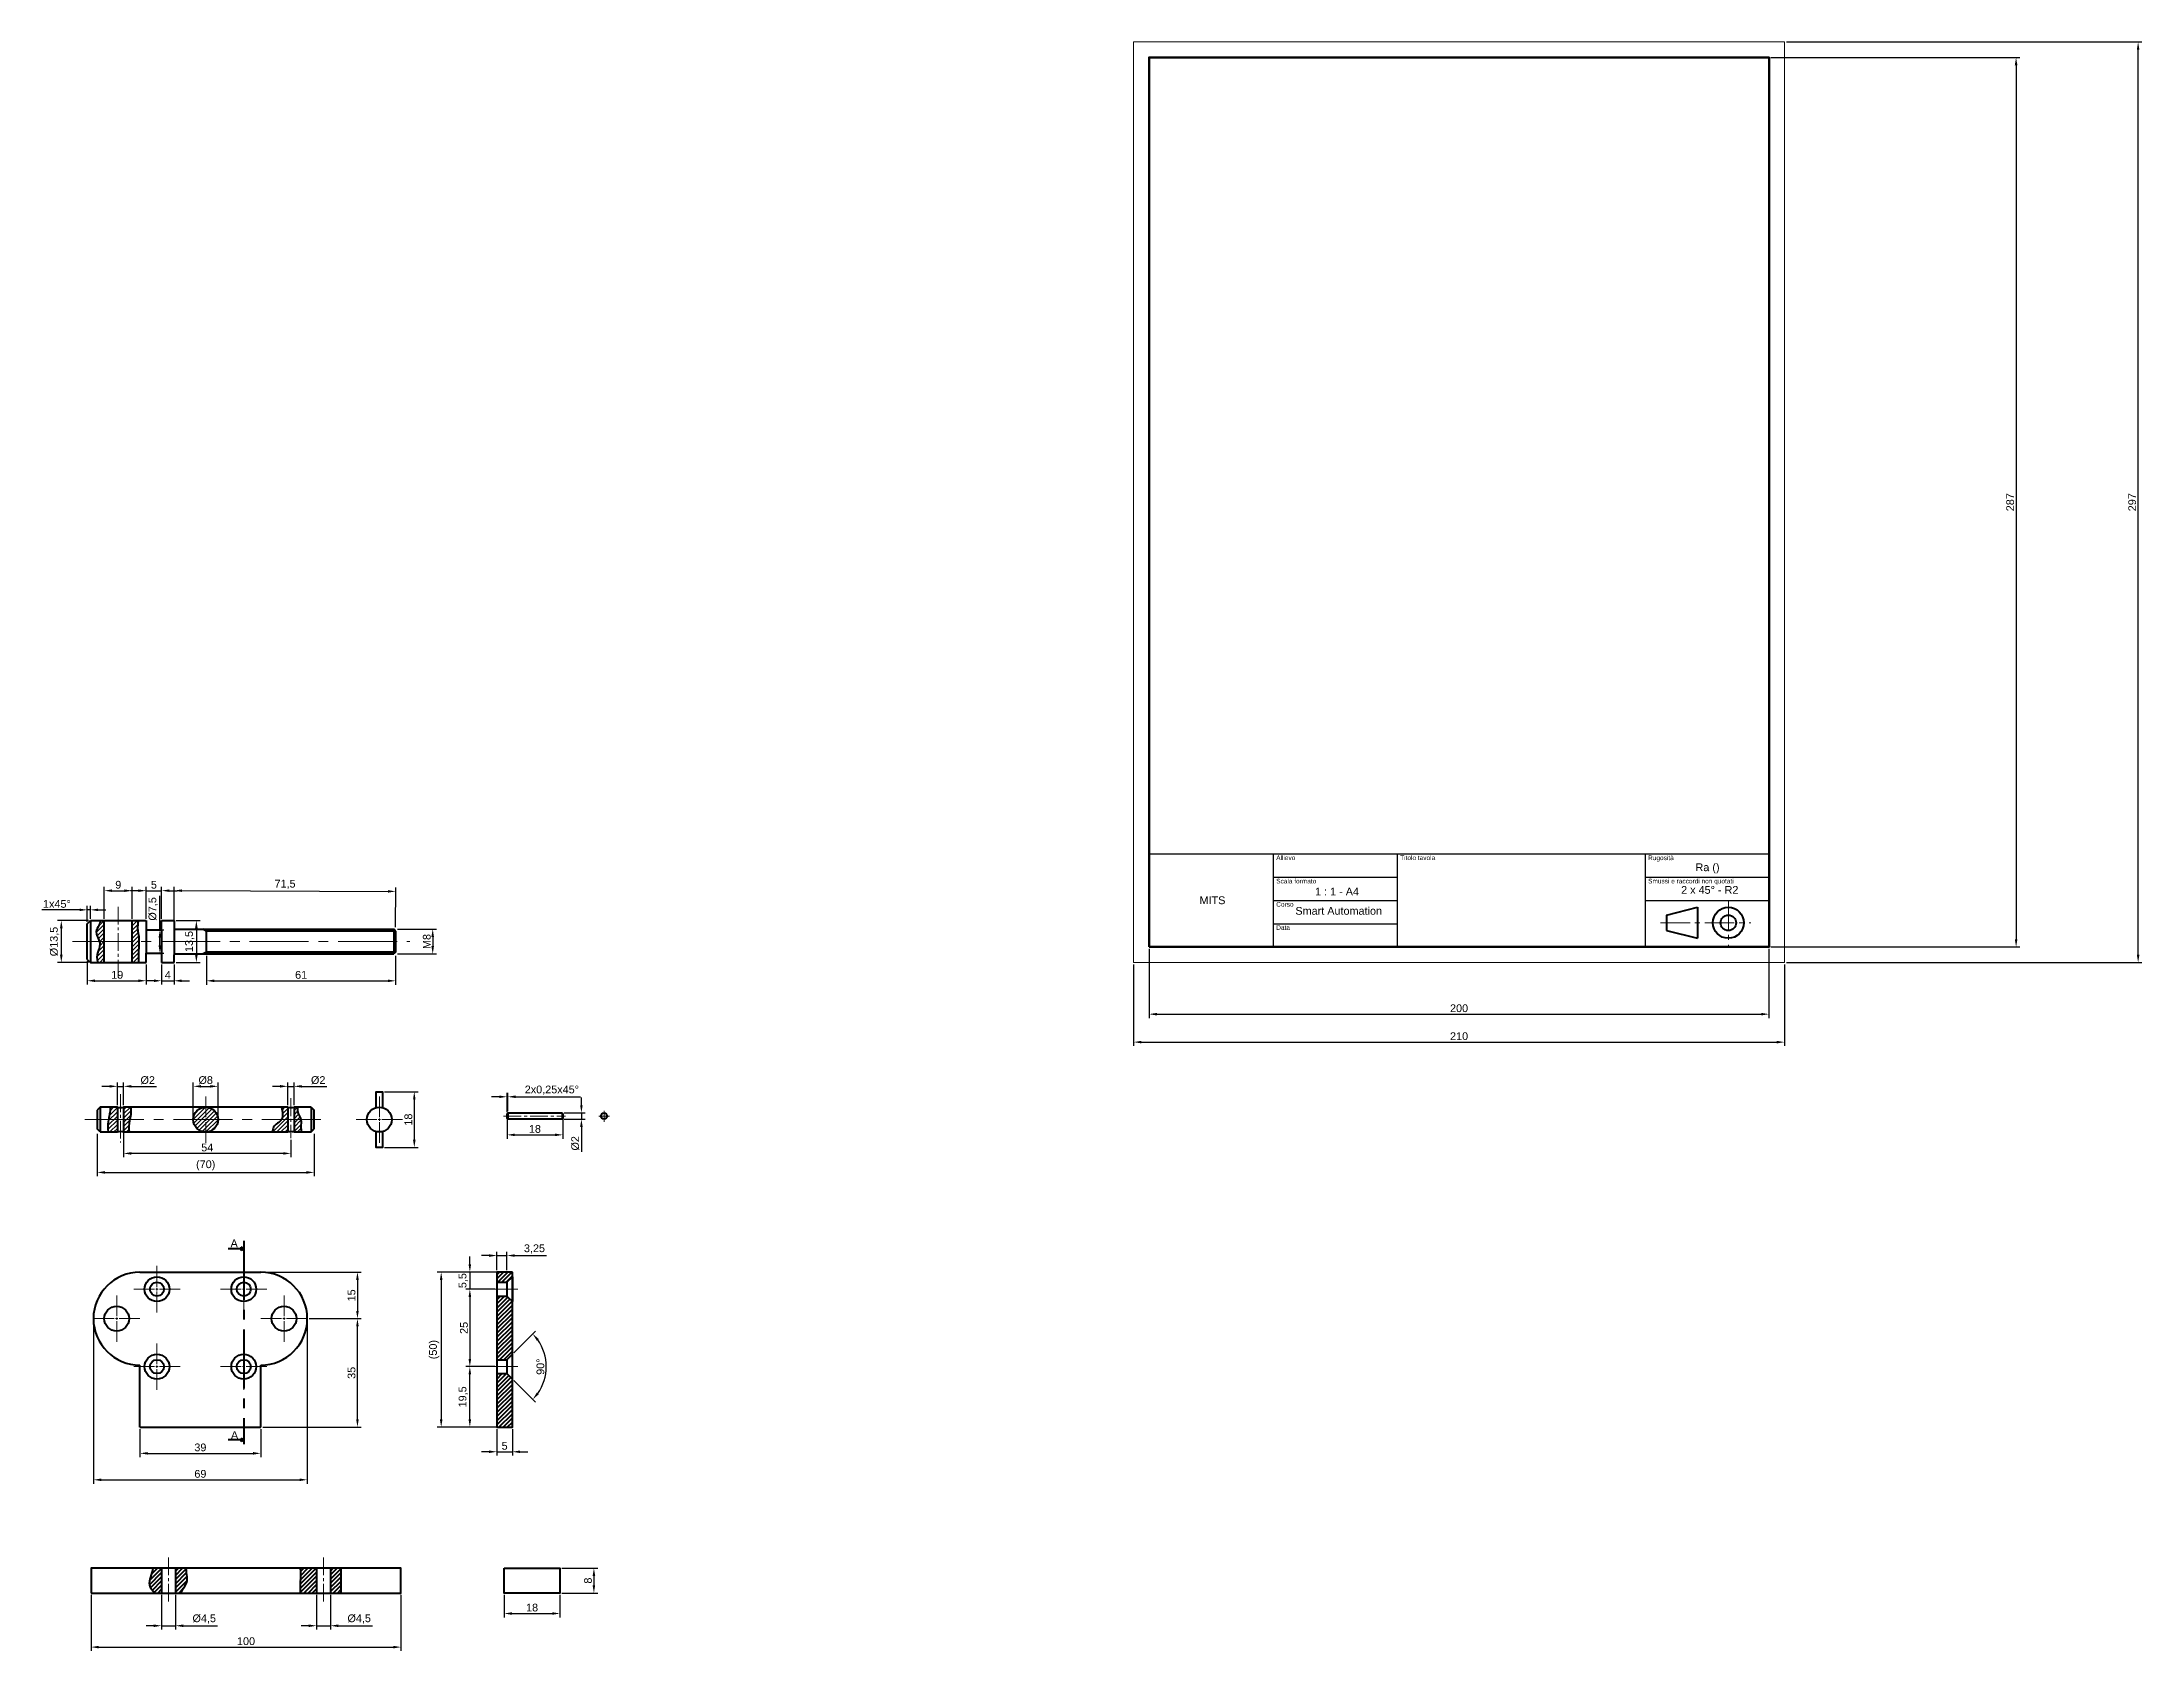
# Model space of a CAD drawing. Header units: millimetres. Extents: x -15 to 663, y -222 to 297.
import ezdxf

# ---------------------------------------------------------------- set-up
doc = ezdxf.new("R2010")
doc.units = ezdxf.units.MM
doc.linetypes.add('CENTRO2', pattern=[28.575, 19.05, -3.175, 3.175, -3.175])
for name, color, linetype, lineweight in [('01-Linea grossa', 1, 'Continuous', 40), ('02-Linea sottile', 8, 'Continuous', 15), ('04-Linea assi', 140, 'CENTRO2', 15), ('06-Quote', 3, 'Continuous', 15), ('07-Squadratura', 5, 'Continuous', 50), ('08-Foglio', 3, 'Continuous', 15), ('11-sezione', 30, 'CENTRO2', 40)]:
    doc.layers.add(name, color=color, linetype=linetype, lineweight=lineweight)
doc.layers.add('09-Cartiglio', color=30, linetype='Continuous')
doc.styles.get("Standard").update_dxf_attribs({"font": 'arial.ttf'})
doc.dimstyles.new('ISO-25', dxfattribs={"dimtxt": 2.5, "dimasz": 2.5, "dimexe": 1.25, "dimexo": 0.625, "dimtad": 1, "dimtxsty": 'Standard', "dimcen": 2.5, "dimadec": 0, "dimazin": 0, "dimtfac": 1, "dimtmove": 0, "dimatfit": 3, "dimfxl": 1, "dimarcsym": 0})

msp = doc.modelspace()

# ---------------------------------------------------------------- texts
at = {"layer": '09-Cartiglio', "attachment_point": 1}
for s, width, insert, char_height in [('Allievo', 14.60737, (383.613, 34.52), 1.5), ('Titolo tavola', 13.77319, (423.613, 34.52), 1.5), ('Rugosità', 10.63995, (503.613, 34.507), 1.5), ('Ra ()', 25.2617, (518.901, 31.961), 2.5), ('MITS', 40, (358.875, 21.302), 2.5), ('Scala formato', 14.03076, (383.613, 26.997), 1.5), ('1 : 1 - A4', 20.03964, (396.15, 24.139), 2.5), ('Smussi e raccordi non quotati', 30.48377, (503.613, 27.003), 1.5), ('2 x 45° - R2', 20.9535, (514.266, 24.656), 2.5), ('Corso', 16.18839, (383.613, 19.5), 1.5), ('Smart Automation', 32.41998, (389.809, 17.889), 2.5), ('Data', 12.40239, (383.613, 12.001), 1.5)]:
    msp.add_mtext_dynamic_manual_height_columns(s, width=width, gutter_width=12.5, heights=[0], dxfattribs=dict(at, insert=insert, char_height=char_height))
at = {"layer": '11-sezione', "char_height": 2.5, "attachment_point": 1}
for insert in [(46.228, -89.384), (46.361, -151.253)]:
    msp.add_mtext_dynamic_manual_height_columns('A', width=1.67187, gutter_width=12.5, heights=[0], dxfattribs=dict(at, insert=insert))

# ---------------------------------------------------------------- blocks, each defined once
blk = doc.blocks.new('*D1')
at = {"layer": '06-Quote', "color": 0, "lineweight": -2, "transparency": 16777216}
for p, q in [((548.24, 297), (662.96, 297)), ((661.71, 2.5), (661.71, 294.5)), ((548.24, 0), (662.96, 0))]:
    blk.add_line(p, q, dxfattribs=at)
at = {"layer": '06-Quote', "color": 0, "transparency": 16777216}
for points in [[(661.29, 294.5), (662.13, 294.5), (661.71, 297)], [(661.29, 2.5), (662.13, 2.5), (661.71, 0)]]:
    blk.add_solid(points, dxfattribs=at)
at = {"layer": 'Defpoints', "color": 0, "transparency": 16777216}
for p in [(547.61, 297), (661.71, 297), (547.61, 0)]:
    blk.add_point(p, dxfattribs=at)
at = {"layer": '06-Quote', "color": 0, "transparency": 16777216, "insert": (659.81, 148.5), "char_height": 2.5, "attachment_point": 5, "rotation": 90}
blk.add_mtext('297', dxfattribs=at)
blk = doc.blocks.new('*D2')
at = {"layer": '06-Quote', "color": 0, "lineweight": -2, "transparency": 16777216}
for p, q in [((543.24, 292), (623.59, 292)), ((622.34, 289.5), (622.34, 7.5)), ((543.24, 5), (623.59, 5))]:
    blk.add_line(p, q, dxfattribs=at)
at = {"layer": '06-Quote', "color": 0, "transparency": 16777216}
for points in [[(621.92, 289.5), (622.76, 289.5), (622.34, 292)], [(621.92, 7.5), (622.76, 7.5), (622.34, 5)]]:
    blk.add_solid(points, dxfattribs=at)
at = {"layer": 'Defpoints', "color": 0, "transparency": 16777216}
for p in [(542.61, 292), (542.61, 5), (622.34, 5)]:
    blk.add_point(p, dxfattribs=at)
at = {"layer": '06-Quote', "color": 0, "transparency": 16777216, "insert": (620.44, 148.5), "char_height": 2.5, "attachment_point": 5, "rotation": 90}
blk.add_mtext('287', dxfattribs=at)
blk = doc.blocks.new('*D3')
at = {"layer": '06-Quote', "color": 0, "lineweight": -2, "transparency": 16777216}
for p, q in [((337.61, -0.62), (337.61, -26.96)), ((547.61, -0.62), (547.61, -26.96)), ((340.11, -25.71), (545.11, -25.71))]:
    blk.add_line(p, q, dxfattribs=at)
at = {"layer": '06-Quote', "color": 0, "transparency": 16777216}
for points in [[(340.11, -25.3), (340.11, -26.13), (337.61, -25.71)], [(545.11, -25.3), (545.11, -26.13), (547.61, -25.71)]]:
    blk.add_solid(points, dxfattribs=at)
at = {"layer": 'Defpoints', "color": 0, "transparency": 16777216}
for p in [(337.61, 0), (547.61, 0), (547.61, -25.71)]:
    blk.add_point(p, dxfattribs=at)
at = {"layer": '06-Quote', "color": 0, "transparency": 16777216, "insert": (442.61, -23.81), "char_height": 2.5, "attachment_point": 5}
blk.add_mtext('210', dxfattribs=at)
blk = doc.blocks.new('*D4')
at = {"layer": '06-Quote', "color": 0, "lineweight": -2, "transparency": 16777216}
for p, q in [((342.61, 4.38), (342.61, -17.94)), ((542.61, 4.38), (542.61, -17.94)), ((345.11, -16.69), (540.11, -16.69))]:
    blk.add_line(p, q, dxfattribs=at)
at = {"layer": '06-Quote', "color": 0, "transparency": 16777216}
for points in [[(345.11, -16.28), (345.11, -17.11), (342.61, -16.69)], [(540.11, -16.28), (540.11, -17.11), (542.61, -16.69)]]:
    blk.add_solid(points, dxfattribs=at)
at = {"layer": 'Defpoints', "color": 0, "transparency": 16777216}
for p in [(342.61, 5), (542.61, 5), (542.61, -16.69)]:
    blk.add_point(p, dxfattribs=at)
at = {"layer": '06-Quote', "color": 0, "transparency": 16777216, "insert": (442.61, -14.79), "char_height": 2.5, "attachment_point": 5}
blk.add_mtext('200', dxfattribs=at)
blk = doc.blocks.new('*D5')
at = {"layer": '06-Quote', "color": 0, "lineweight": -2, "transparency": 16777216}
for p, q in [((0.38, 13.5), (-9.63, 13.5)), ((-8.38, 11), (-8.38, 2.5)), ((0.38, 0), (-9.63, 0))]:
    blk.add_line(p, q, dxfattribs=at)
at = {"layer": '06-Quote', "color": 0, "transparency": 16777216}
for points in [[(-8.8, 11), (-7.96, 11), (-8.38, 13.5)], [(-8.8, 2.5), (-7.96, 2.5), (-8.38, 0)]]:
    blk.add_solid(points, dxfattribs=at)
at = {"layer": 'Defpoints', "color": 0, "transparency": 16777216}
for p in [(1, 13.5), (1, 0), (-8.38, 0)]:
    blk.add_point(p, dxfattribs=at)
at = {"layer": '06-Quote', "color": 0, "transparency": 16777216, "insert": (-10.55, 6.75), "char_height": 2.5, "attachment_point": 5, "rotation": 90}
blk.add_mtext('%%C13,5', dxfattribs=at)
blk = doc.blocks.new('*D6')
at = {"layer": '06-Quote', "color": 0, "lineweight": -2, "transparency": 16777216}
for p, q in [((0, 0.38), (0, -7.16)), ((2.5, -5.91), (16.5, -5.91)), ((19, -0.62), (19, -7.16))]:
    blk.add_line(p, q, dxfattribs=at)
at = {"layer": '06-Quote', "color": 0, "transparency": 16777216}
for points in [[(2.5, -5.49), (2.5, -6.32), (0, -5.91)], [(16.5, -5.49), (16.5, -6.32), (19, -5.91)]]:
    blk.add_solid(points, dxfattribs=at)
at = {"layer": 'Defpoints', "color": 0, "transparency": 16777216}
for p in [(0, 1), (19, 0), (19, -5.91)]:
    blk.add_point(p, dxfattribs=at)
at = {"layer": '06-Quote', "color": 0, "transparency": 16777216, "insert": (9.66, -4.01), "char_height": 2.5, "attachment_point": 5}
blk.add_mtext('19', dxfattribs=at)
blk = doc.blocks.new('*D7')
at = {"layer": '06-Quote', "color": 0, "lineweight": -2, "transparency": 16777216}
for p, q in [((28.63, 13.5), (36.45, 13.5)), ((35.2, 11), (35.2, 2.5)), ((28.63, 0), (36.45, 0))]:
    blk.add_line(p, q, dxfattribs=at)
at = {"layer": '06-Quote', "color": 0, "transparency": 16777216}
for points in [[(34.78, 11), (35.62, 11), (35.2, 13.5)], [(34.78, 2.5), (35.62, 2.5), (35.2, 0)]]:
    blk.add_solid(points, dxfattribs=at)
at = {"layer": 'Defpoints', "color": 0, "transparency": 16777216}
for p in [(28, 13.5), (28, 0), (35.2, 0)]:
    blk.add_point(p, dxfattribs=at)
at = {"layer": '06-Quote', "color": 0, "transparency": 16777216, "insert": (33.07, 6.75), "char_height": 2.5, "attachment_point": 5, "rotation": 90}
blk.add_mtext('13,5', dxfattribs=at)
blk = doc.blocks.new('*D8')
at = {"layer": '06-Quote', "color": 0, "lineweight": -2, "transparency": 16777216}
for p, q in [((16.5, 23.15), (14, 23.15)), ((19, 14.12), (19, 24.4)), ((19, 23.15), (24, 23.15)), ((24, 14.12), (24, 24.4)), ((26.5, 23.15), (29, 23.15))]:
    blk.add_line(p, q, dxfattribs=at)
at = {"layer": '06-Quote', "color": 0, "transparency": 16777216}
for points in [[(16.5, 23.57), (16.5, 22.74), (19, 23.15)], [(26.5, 23.57), (26.5, 22.74), (24, 23.15)]]:
    blk.add_solid(points, dxfattribs=at)
at = {"layer": 'Defpoints', "color": 0, "transparency": 16777216}
for p in [(24, 23.15), (19, 13.5), (24, 13.5)]:
    blk.add_point(p, dxfattribs=at)
at = {"layer": '06-Quote', "color": 0, "transparency": 16777216, "insert": (21.5, 25.05), "char_height": 2.5, "attachment_point": 5}
blk.add_mtext('5', dxfattribs=at)
blk = doc.blocks.new('*D9')
at = {"layer": '06-Quote', "color": 0, "lineweight": -2, "transparency": 16777216}
for p, q in [((-2.5, 16.97), (-14.61, 16.97)), ((0, 13.12), (0, 18.22)), ((1, 16.97), (0, 16.97)), ((1, 14.12), (1, 18.22)), ((3.5, 16.97), (6, 16.97))]:
    blk.add_line(p, q, dxfattribs=at)
at = {"layer": '06-Quote', "color": 0, "transparency": 16777216}
for points in [[(-2.5, 17.38), (-2.5, 16.55), (0, 16.97)], [(3.5, 17.38), (3.5, 16.55), (1, 16.97)]]:
    blk.add_solid(points, dxfattribs=at)
at = {"layer": 'Defpoints', "color": 0, "transparency": 16777216}
for p in [(1, 16.97), (0, 12.5), (1, 13.5)]:
    blk.add_point(p, dxfattribs=at)
at = {"layer": '06-Quote', "color": 0, "transparency": 16777216, "insert": (-9.8, 18.87), "char_height": 2.5, "width": 0.9209, "attachment_point": 5}
blk.add_mtext('1x45°', dxfattribs=at)
blk = doc.blocks.new('*D10')
at = {"layer": '06-Quote', "color": 0, "lineweight": -2, "transparency": 16777216}
for p, q in [((21.49, -5.91), (18.99, -5.91)), ((24, -0.62), (23.99, -7.16)), ((23.99, -5.91), (27.99, -5.92)), ((28, -0.63), (27.99, -7.17)), ((30.49, -5.92), (32.99, -5.92))]:
    blk.add_line(p, q, dxfattribs=at)
at = {"layer": '06-Quote', "color": 0, "transparency": 16777216}
for points in [[(21.49, -5.49), (21.49, -6.33), (23.99, -5.91)], [(30.49, -5.5), (30.49, -6.34), (27.99, -5.92)]]:
    blk.add_solid(points, dxfattribs=at)
at = {"layer": 'Defpoints', "color": 0, "transparency": 16777216}
for p in [(24, 0), (27.99, -5.92), (28, 0)]:
    blk.add_point(p, dxfattribs=at)
at = {"layer": '06-Quote', "color": 0, "transparency": 16777216, "insert": (25.99, -4.04), "char_height": 2.5, "attachment_point": 5, "rotation": 359.93372}
blk.add_mtext('4', dxfattribs=at)
blk = doc.blocks.new('*D11')
at = {"layer": '06-Quote', "color": 0, "lineweight": -2, "transparency": 16777216}
for p, q in [((5.5, 14.12), (5.5, 24.4)), ((8, 23.15), (12, 23.15)), ((14.5, 14.12), (14.5, 24.4))]:
    blk.add_line(p, q, dxfattribs=at)
at = {"layer": '06-Quote', "color": 0, "transparency": 16777216}
for points in [[(8, 23.57), (8, 22.74), (5.5, 23.15)], [(12, 23.57), (12, 22.74), (14.5, 23.15)]]:
    blk.add_solid(points, dxfattribs=at)
at = {"layer": 'Defpoints', "color": 0, "transparency": 16777216}
for p in [(14.5, 23.15), (5.5, 13.5), (14.5, 13.5)]:
    blk.add_point(p, dxfattribs=at)
at = {"layer": '06-Quote', "color": 0, "transparency": 16777216, "insert": (10, 25.05), "char_height": 2.5, "attachment_point": 5}
blk.add_mtext('9', dxfattribs=at)
blk = doc.blocks.new('*D12')
at = {"layer": '06-Quote', "color": 0, "lineweight": -2, "transparency": 16777216}
for p, q in [((100.13, 10.75), (112.71, 10.75)), ((111.46, 8.25), (111.46, 5.25)), ((100.13, 2.75), (112.71, 2.75))]:
    blk.add_line(p, q, dxfattribs=at)
at = {"layer": '06-Quote', "color": 0, "transparency": 16777216}
for points in [[(111.04, 8.25), (111.87, 8.25), (111.46, 10.75)], [(111.04, 5.25), (111.87, 5.25), (111.46, 2.75)]]:
    blk.add_solid(points, dxfattribs=at)
at = {"layer": 'Defpoints', "color": 0, "transparency": 16777216}
for p in [(99.5, 10.75), (99.5, 2.75), (111.46, 2.75)]:
    blk.add_point(p, dxfattribs=at)
at = {"layer": '06-Quote', "color": 0, "transparency": 16777216, "insert": (109.55, 6.75), "char_height": 2.5, "attachment_point": 5, "rotation": 90}
blk.add_mtext('M8', dxfattribs=at)
blk = doc.blocks.new('*D13')
at = {"layer": '06-Quote', "color": 0, "lineweight": -2, "transparency": 16777216}
for p, q in [((38.5, 2.12), (38.5, -7.18)), ((99.5, 2.12), (99.5, -7.18)), ((41, -5.93), (97, -5.93))]:
    blk.add_line(p, q, dxfattribs=at)
at = {"layer": '06-Quote', "color": 0, "transparency": 16777216}
for points in [[(41, -5.51), (41, -6.35), (38.5, -5.93)], [(97, -5.51), (97, -6.35), (99.5, -5.93)]]:
    blk.add_solid(points, dxfattribs=at)
at = {"layer": 'Defpoints', "color": 0, "transparency": 16777216}
for p in [(38.5, 2.75), (99.5, 2.75), (99.5, -5.93)]:
    blk.add_point(p, dxfattribs=at)
at = {"layer": '06-Quote', "color": 0, "transparency": 16777216, "insert": (69, -4.03), "char_height": 2.5, "attachment_point": 5}
blk.add_mtext('61', dxfattribs=at)
blk = doc.blocks.new('*D14')
at = {"layer": '06-Quote', "color": 0, "lineweight": -2, "transparency": 16777216}
for p, q in [((28, 11.62), (28.05, 24.42)), ((30.54, 23.16), (97.04, 22.92)), ((99.5, 11.37), (99.55, 24.17))]:
    blk.add_line(p, q, dxfattribs=at)
at = {"layer": '06-Quote', "color": 0, "transparency": 16777216}
for points in [[(30.54, 23.57), (30.54, 22.74), (28.04, 23.17)], [(97.04, 23.34), (97.04, 22.51), (99.54, 22.92)]]:
    blk.add_solid(points, dxfattribs=at)
at = {"layer": 'Defpoints', "color": 0, "transparency": 16777216}
for p in [(99.54, 22.92), (28, 11), (99.5, 10.75)]:
    blk.add_point(p, dxfattribs=at)
at = {"layer": '06-Quote', "color": 0, "transparency": 16777216, "insert": (63.8, 25.17), "char_height": 2.5, "attachment_point": 5, "rotation": 359.79967}
blk.add_mtext('71,5', dxfattribs=at)
blk = doc.blocks.new('*D15')
at = {"layer": '06-Quote', "color": 0, "lineweight": -2, "transparency": 16777216}
for p, q in [((23.42, 10.5), (23.42, 21.54)), ((22.13, 10.5), (24.67, 10.5)), ((23.42, 5.5), (23.42, 8)), ((22.13, 3), (24.67, 3))]:
    blk.add_line(p, q, dxfattribs=at)
at = {"layer": '06-Quote', "color": 0, "transparency": 16777216}
for points in [[(23, 8), (23.84, 8), (23.42, 10.5)], [(23, 5.5), (23.84, 5.5), (23.42, 3)]]:
    blk.add_solid(points, dxfattribs=at)
at = {"layer": 'Defpoints', "color": 0, "transparency": 16777216}
for p in [(21.5, 10.5), (23.42, 10.5), (21.5, 3)]:
    blk.add_point(p, dxfattribs=at)
at = {"layer": '06-Quote', "color": 0, "transparency": 16777216, "insert": (21.25, 17.27), "char_height": 2.5, "attachment_point": 5, "rotation": 90}
blk.add_mtext('%%C7,5', dxfattribs=at)
blk = doc.blocks.new('*D17')
at = {"layer": '06-Quote', "color": 0, "lineweight": -2, "transparency": 16777216}
for p, q in [((7.21, -39.98), (4.71, -39.98)), ((9.71, -46.08), (9.71, -38.73)), ((9.71, -39.98), (11.71, -39.98)), ((11.71, -46.08), (11.71, -38.73)), ((14.21, -39.98), (22.29, -39.98))]:
    blk.add_line(p, q, dxfattribs=at)
at = {"layer": '06-Quote', "color": 0, "transparency": 16777216}
for points in [[(7.21, -39.56), (7.21, -40.39), (9.71, -39.98)], [(14.21, -39.56), (14.21, -40.39), (11.71, -39.98)]]:
    blk.add_solid(points, dxfattribs=at)
at = {"layer": 'Defpoints', "color": 0, "transparency": 16777216}
for p in [(11.71, -39.98), (9.71, -46.71), (11.71, -46.71)]:
    blk.add_point(p, dxfattribs=at)
at = {"layer": '06-Quote', "color": 0, "transparency": 16777216, "insert": (19.5, -38.01), "char_height": 2.5, "attachment_point": 5}
blk.add_mtext('%%C2', dxfattribs=at)
blk = doc.blocks.new('*D18')
at = {"layer": '06-Quote', "color": 0, "lineweight": -2, "transparency": 16777216}
for p, q in [((11.71, -47.33), (11.71, -62.87)), ((65.71, -57.29), (65.71, -62.87)), ((63.21, -61.62), (14.21, -61.62))]:
    blk.add_line(p, q, dxfattribs=at)
at = {"layer": '06-Quote', "color": 0, "transparency": 16777216}
for points in [[(14.21, -61.21), (14.21, -62.04), (11.71, -61.62)], [(63.21, -61.21), (63.21, -62.04), (65.71, -61.62)]]:
    blk.add_solid(points, dxfattribs=at)
at = {"layer": 'Defpoints', "color": 0, "transparency": 16777216}
for p in [(11.71, -46.71), (65.71, -56.66), (11.71, -61.62)]:
    blk.add_point(p, dxfattribs=at)
at = {"layer": '06-Quote', "color": 0, "transparency": 16777216, "insert": (38.71, -59.73), "char_height": 2.5, "attachment_point": 5}
blk.add_mtext('54', dxfattribs=at)
blk = doc.blocks.new('*D19')
at = {"layer": '06-Quote', "color": 0, "lineweight": -2, "transparency": 16777216}
for p, q in [((62.21, -39.98), (59.71, -39.98)), ((64.71, -46.08), (64.71, -38.73)), ((64.71, -39.98), (66.71, -39.98)), ((66.71, -46.08), (66.71, -38.73)), ((69.21, -39.98), (77.29, -39.98))]:
    blk.add_line(p, q, dxfattribs=at)
at = {"layer": '06-Quote', "color": 0, "transparency": 16777216}
for points in [[(62.21, -39.56), (62.21, -40.39), (64.71, -39.98)], [(69.21, -39.56), (69.21, -40.39), (66.71, -39.98)]]:
    blk.add_solid(points, dxfattribs=at)
at = {"layer": 'Defpoints', "color": 0, "transparency": 16777216}
for p in [(66.71, -39.98), (64.71, -46.71), (66.71, -46.71)]:
    blk.add_point(p, dxfattribs=at)
at = {"layer": '06-Quote', "color": 0, "transparency": 16777216, "insert": (74.5, -38.01), "char_height": 2.5, "width": 1.6559, "attachment_point": 5}
blk.add_mtext('%%C2', dxfattribs=at)
blk = doc.blocks.new('*D16')
at = {"layer": '06-Quote', "color": 0, "lineweight": -2, "transparency": 16777216}
for p, q in [((3.21, -55.33), (3.21, -69.01)), ((73.21, -55.33), (73.21, -69.01)), ((5.71, -67.76), (70.71, -67.76))]:
    blk.add_line(p, q, dxfattribs=at)
at = {"layer": '06-Quote', "color": 0, "transparency": 16777216}
for points in [[(5.71, -67.34), (5.71, -68.17), (3.21, -67.76)], [(70.71, -67.34), (70.71, -68.17), (73.21, -67.76)]]:
    blk.add_solid(points, dxfattribs=at)
at = {"layer": 'Defpoints', "color": 0, "transparency": 16777216}
for p in [(3.21, -54.71), (73.21, -54.71), (73.21, -67.76)]:
    blk.add_point(p, dxfattribs=at)
at = {"layer": '06-Quote', "color": 0, "transparency": 16777216, "insert": (38.21, -65.49), "char_height": 2.5, "attachment_point": 5}
blk.add_mtext('(70)', dxfattribs=at)
blk = doc.blocks.new('*D20')
at = {"layer": '06-Quote', "color": 0, "lineweight": -2, "transparency": 16777216}
for p, q in [((95.86, -41.71), (106.76, -41.71)), ((105.51, -44.21), (105.51, -57.21)), ((95.86, -59.71), (106.76, -59.71))]:
    blk.add_line(p, q, dxfattribs=at)
at = {"layer": '06-Quote', "color": 0, "transparency": 16777216}
for points in [[(105.1, -44.21), (105.93, -44.21), (105.51, -41.71)], [(105.1, -57.21), (105.93, -57.21), (105.51, -59.71)]]:
    blk.add_solid(points, dxfattribs=at)
at = {"layer": 'Defpoints', "color": 0, "transparency": 16777216}
for p in [(95.24, -41.71), (95.24, -59.71), (105.51, -59.71)]:
    blk.add_point(p, dxfattribs=at)
at = {"layer": '06-Quote', "color": 0, "transparency": 16777216, "insert": (103.61, -50.71), "char_height": 2.5, "attachment_point": 5, "rotation": 90}
blk.add_mtext('18', dxfattribs=at)
blk = doc.blocks.new('*D21')
at = {"layer": '06-Quote', "color": 0, "lineweight": -2, "transparency": 16777216}
for p, q in [((34.21, -50.08), (34.21, -38.73)), ((36.71, -39.98), (39.71, -39.98)), ((42.21, -50.08), (42.21, -38.73))]:
    blk.add_line(p, q, dxfattribs=at)
at = {"layer": '06-Quote', "color": 0, "transparency": 16777216}
for points in [[(36.71, -39.56), (36.71, -40.39), (34.21, -39.98)], [(39.71, -39.56), (39.71, -40.39), (42.21, -39.98)]]:
    blk.add_solid(points, dxfattribs=at)
at = {"layer": 'Defpoints', "color": 0, "transparency": 16777216}
for p in [(42.21, -39.98), (34.21, -50.71), (42.21, -50.71)]:
    blk.add_point(p, dxfattribs=at)
at = {"layer": '06-Quote', "color": 0, "transparency": 16777216, "insert": (38.21, -38.01), "char_height": 2.5, "attachment_point": 5}
blk.add_mtext('%%C8', dxfattribs=at)
blk = doc.blocks.new('*D22')
at = {"layer": '06-Quote', "color": 0, "lineweight": -2, "transparency": 16777216}
for p, q in [((135.44, -50.2), (135.44, -56.89)), ((153.44, -50.2), (153.44, -56.89)), ((137.94, -55.64), (150.94, -55.64))]:
    blk.add_line(p, q, dxfattribs=at)
at = {"layer": '06-Quote', "color": 0, "transparency": 16777216}
for points in [[(137.94, -55.22), (137.94, -56.05), (135.44, -55.64)], [(150.94, -55.22), (150.94, -56.05), (153.44, -55.64)]]:
    blk.add_solid(points, dxfattribs=at)
at = {"layer": 'Defpoints', "color": 0, "transparency": 16777216}
for p in [(135.44, -49.57), (153.44, -49.57), (153.44, -55.64)]:
    blk.add_point(p, dxfattribs=at)
at = {"layer": '06-Quote', "color": 0, "transparency": 16777216, "insert": (144.44, -53.74), "char_height": 2.5, "attachment_point": 5}
blk.add_mtext('18', dxfattribs=at)
blk = doc.blocks.new('*D23')
at = {"layer": '06-Quote', "color": 0, "lineweight": -2, "transparency": 16777216}
for p, q in [((159.44, -46.07), (159.44, -43.57)), ((153.82, -48.57), (160.69, -48.57)), ((153.82, -50.57), (160.69, -50.57)), ((159.44, -48.57), (159.44, -50.57)), ((159.44, -53.07), (159.44, -61.16))]:
    blk.add_line(p, q, dxfattribs=at)
at = {"layer": '06-Quote', "color": 0, "transparency": 16777216}
for points in [[(159.02, -46.07), (159.85, -46.07), (159.44, -48.57)], [(159.02, -53.07), (159.85, -53.07), (159.44, -50.57)]]:
    blk.add_solid(points, dxfattribs=at)
at = {"layer": 'Defpoints', "color": 0, "transparency": 16777216}
for p in [(153.19, -48.57), (153.19, -50.57), (159.44, -50.57)]:
    blk.add_point(p, dxfattribs=at)
at = {"layer": '06-Quote', "color": 0, "transparency": 16777216, "insert": (157.46, -58.37), "char_height": 2.5, "attachment_point": 5, "rotation": 90}
blk.add_mtext('%%C2', dxfattribs=at)
blk = doc.blocks.new('*D24')
at = {"layer": '06-Quote', "color": 0, "lineweight": -2, "transparency": 16777216}
for p, q in [((132.94, -43.35), (130.44, -43.35)), ((135.44, -48.2), (135.44, -42.1)), ((135.44, -43.35), (135.69, -43.35)), ((135.69, -47.95), (135.69, -42.1)), ((138.19, -43.35), (159.12, -43.35))]:
    blk.add_line(p, q, dxfattribs=at)
at = {"layer": '06-Quote', "color": 0, "transparency": 16777216}
for points in [[(132.94, -42.93), (132.94, -43.76), (135.44, -43.35)], [(138.19, -42.93), (138.19, -43.76), (135.69, -43.35)]]:
    blk.add_solid(points, dxfattribs=at)
at = {"layer": 'Defpoints', "color": 0, "transparency": 16777216}
for p in [(135.69, -43.35), (135.44, -48.82), (135.69, -48.57)]:
    blk.add_point(p, dxfattribs=at)
at = {"layer": '06-Quote', "color": 0, "transparency": 16777216, "insert": (149.91, -41.22), "char_height": 2.5, "attachment_point": 5}
blk.add_mtext('2x0,25x45°', dxfattribs=at)
blk = doc.blocks.new('*U25')
at = {"layer": '04-Linea assi', "color": 0, "linetype": 'CENTRO2', "transparency": 16777216}
for p, q in [((0, 0.8), (0, 7.5)), ((-7.5, 0), (-0.8, 0)), ((0.8, 0), (7.5, 0)), ((0, -7.5), (0, -0.8))]:
    blk.add_line(p, q, dxfattribs=at)
at = {"layer": '04-Linea assi', "color": 0, "linetype": 'Continuous', "transparency": 16777216}
for p, q in [((-0.4, 0), (0.4, 0)), ((0, -0.4), (0, 0.4))]:
    blk.add_line(p, q, dxfattribs=at)
blk = doc.blocks.new('*U26')
at = {"layer": '04-Linea assi', "color": 0, "linetype": 'CENTRO2', "transparency": 16777216}
for p, q in [((0, 0.8), (0, 7.5)), ((-7.5, 0), (-0.8, 0)), ((0.8, 0), (7.5, 0)), ((0, -7.5), (0, -0.8))]:
    blk.add_line(p, q, dxfattribs=at)
at = {"layer": '04-Linea assi', "color": 0, "linetype": 'Continuous', "transparency": 16777216}
for p, q in [((-0.4, 0), (0.4, 0)), ((0, -0.4), (0, 0.4))]:
    blk.add_line(p, q, dxfattribs=at)
blk = doc.blocks.new('*D36')
at = {"layer": '06-Quote', "color": 0, "lineweight": -2, "transparency": 16777216}
for p, q in [((56.61, -99.93), (88.42, -99.93)), ((87.17, -102.43), (87.17, -112.43)), ((71.61, -114.93), (88.42, -114.93))]:
    blk.add_line(p, q, dxfattribs=at)
at = {"layer": '06-Quote', "color": 0, "transparency": 16777216}
for points in [[(86.75, -102.43), (87.59, -102.43), (87.17, -99.93)], [(86.75, -112.43), (87.59, -112.43), (87.17, -114.93)]]:
    blk.add_solid(points, dxfattribs=at)
at = {"layer": 'Defpoints', "color": 0, "transparency": 16777216}
for p in [(55.99, -99.93), (70.99, -114.93), (87.17, -114.93)]:
    blk.add_point(p, dxfattribs=at)
at = {"layer": '06-Quote', "color": 0, "transparency": 16777216, "insert": (85.27, -107.43), "char_height": 2.5, "attachment_point": 5, "rotation": 90}
blk.add_mtext('15', dxfattribs=at)
blk = doc.blocks.new('*D37')
at = {"layer": '06-Quote', "color": 0, "lineweight": -2, "transparency": 16777216}
for p, q in [((71.61, -114.93), (88.42, -114.93)), ((87.17, -147.43), (87.17, -117.43)), ((56.61, -149.93), (88.42, -149.93))]:
    blk.add_line(p, q, dxfattribs=at)
at = {"layer": '06-Quote', "color": 0, "transparency": 16777216}
for points in [[(86.75, -117.43), (87.59, -117.43), (87.17, -114.93)], [(86.75, -147.43), (87.59, -147.43), (87.17, -149.93)]]:
    blk.add_solid(points, dxfattribs=at)
at = {"layer": 'Defpoints', "color": 0, "transparency": 16777216}
for p in [(70.99, -114.93), (87.17, -114.93), (55.99, -149.93)]:
    blk.add_point(p, dxfattribs=at)
at = {"layer": '06-Quote', "color": 0, "transparency": 16777216, "insert": (85.27, -132.43), "char_height": 2.5, "attachment_point": 5, "rotation": 90}
blk.add_mtext('35', dxfattribs=at)
blk = doc.blocks.new('*D38')
at = {"layer": '06-Quote', "color": 0, "lineweight": -2, "transparency": 16777216}
for p, q in [((16.99, -150.56), (16.99, -159.65)), ((55.99, -150.56), (55.99, -159.65)), ((19.49, -158.4), (53.49, -158.4))]:
    blk.add_line(p, q, dxfattribs=at)
at = {"layer": '06-Quote', "color": 0, "transparency": 16777216}
for points in [[(19.49, -157.98), (19.49, -158.82), (16.99, -158.4)], [(53.49, -157.98), (53.49, -158.82), (55.99, -158.4)]]:
    blk.add_solid(points, dxfattribs=at)
at = {"layer": 'Defpoints', "color": 0, "transparency": 16777216}
for p in [(16.99, -149.93), (55.99, -149.93), (55.99, -158.4)]:
    blk.add_point(p, dxfattribs=at)
at = {"layer": '06-Quote', "color": 0, "transparency": 16777216, "insert": (36.49, -156.5), "char_height": 2.5, "attachment_point": 5}
blk.add_mtext('39', dxfattribs=at)
blk = doc.blocks.new('*D39')
at = {"layer": '06-Quote', "color": 0, "lineweight": -2, "transparency": 16777216}
for p, q in [((1.99, -115.56), (1.99, -168.19)), ((70.99, -115.56), (70.99, -168.19)), ((4.49, -166.94), (68.49, -166.94))]:
    blk.add_line(p, q, dxfattribs=at)
at = {"layer": '06-Quote', "color": 0, "transparency": 16777216}
for points in [[(4.49, -166.52), (4.49, -167.36), (1.99, -166.94)], [(68.49, -166.52), (68.49, -167.36), (70.99, -166.94)]]:
    blk.add_solid(points, dxfattribs=at)
at = {"layer": 'Defpoints', "color": 0, "transparency": 16777216}
for p in [(1.99, -114.93), (70.99, -114.93), (70.99, -166.94)]:
    blk.add_point(p, dxfattribs=at)
at = {"layer": '06-Quote', "color": 0, "transparency": 16777216, "insert": (36.49, -165.04), "char_height": 2.5, "attachment_point": 5}
blk.add_mtext('69', dxfattribs=at)
blk = doc.blocks.new('*U27')
at = {"layer": '04-Linea assi', "color": 0, "linetype": 'CENTRO2', "transparency": 16777216}
for p, q in [((0, 0.8), (0, 7.5)), ((-7.5, 0), (-0.8, 0)), ((0.8, 0), (7.5, 0)), ((0, -7.5), (0, -0.8))]:
    blk.add_line(p, q, dxfattribs=at)
at = {"layer": '04-Linea assi', "color": 0, "linetype": 'Continuous', "transparency": 16777216}
for p, q in [((-0.4, 0), (0.4, 0)), ((0, -0.4), (0, 0.4))]:
    blk.add_line(p, q, dxfattribs=at)
blk = doc.blocks.new('*U28')
at = {"layer": '04-Linea assi', "color": 0, "linetype": 'CENTRO2', "transparency": 16777216}
for p, q in [((0, 0.8), (0, 7.5)), ((-7.5, 0), (-0.8, 0)), ((0.8, 0), (7.5, 0)), ((0, -7.5), (0, -0.8))]:
    blk.add_line(p, q, dxfattribs=at)
at = {"layer": '04-Linea assi', "color": 0, "linetype": 'Continuous', "transparency": 16777216}
for p, q in [((-0.4, 0), (0.4, 0)), ((0, -0.4), (0, 0.4))]:
    blk.add_line(p, q, dxfattribs=at)
blk = doc.blocks.new('*U29')
at = {"layer": '04-Linea assi', "color": 0, "linetype": 'CENTRO2', "transparency": 16777216}
for p, q in [((0, 0.8), (0, 7.5)), ((-7.5, 0), (-0.8, 0)), ((0.8, 0), (7.5, 0)), ((0, -7.5), (0, -0.8))]:
    blk.add_line(p, q, dxfattribs=at)
at = {"layer": '04-Linea assi', "color": 0, "linetype": 'Continuous', "transparency": 16777216}
for p, q in [((-0.4, 0), (0.4, 0)), ((0, -0.4), (0, 0.4))]:
    blk.add_line(p, q, dxfattribs=at)
blk = doc.blocks.new('*U30')
at = {"layer": '04-Linea assi', "color": 0, "linetype": 'CENTRO2', "transparency": 16777216}
for p, q in [((0, 0.8), (0, 7.5)), ((-7.5, 0), (-0.8, 0)), ((0.8, 0), (7.5, 0)), ((0, -7.5), (0, -0.8))]:
    blk.add_line(p, q, dxfattribs=at)
at = {"layer": '04-Linea assi', "color": 0, "linetype": 'Continuous', "transparency": 16777216}
for p, q in [((-0.4, 0), (0.4, 0)), ((0, -0.4), (0, 0.4))]:
    blk.add_line(p, q, dxfattribs=at)
blk = doc.blocks.new('*U31')
at = {"layer": '04-Linea assi', "color": 0, "linetype": 'CENTRO2', "transparency": 16777216}
for p, q in [((0, 0.8), (0, 7.5)), ((-7.5, 0), (-0.8, 0)), ((0.8, 0), (7.5, 0)), ((0, -7.5), (0, -0.8))]:
    blk.add_line(p, q, dxfattribs=at)
at = {"layer": '04-Linea assi', "color": 0, "linetype": 'Continuous', "transparency": 16777216}
for p, q in [((-0.4, 0), (0.4, 0)), ((0, -0.4), (0, 0.4))]:
    blk.add_line(p, q, dxfattribs=at)
blk = doc.blocks.new('*U32')
at = {"layer": '04-Linea assi', "color": 0, "linetype": 'CENTRO2', "transparency": 16777216}
for p, q in [((0, 0.8), (0, 7.5)), ((-7.5, 0), (-0.8, 0)), ((0.8, 0), (7.5, 0)), ((0, -7.5), (0, -0.8))]:
    blk.add_line(p, q, dxfattribs=at)
at = {"layer": '04-Linea assi', "color": 0, "linetype": 'Continuous', "transparency": 16777216}
for p, q in [((-0.4, 0), (0.4, 0)), ((0, -0.4), (0, 0.4))]:
    blk.add_line(p, q, dxfattribs=at)
blk = doc.blocks.new('*U33')
at = {"layer": '04-Linea assi', "color": 0, "linetype": 'CENTRO2', "transparency": 16777216}
blk.add_line((-5.125, 0), (5.125, 0), dxfattribs=at)
blk = doc.blocks.new('*U34')
at = {"layer": '04-Linea assi', "color": 0, "linetype": 'CENTRO2', "transparency": 16777216}
blk.add_line((-5.125, 0), (5.125, 0), dxfattribs=at)
blk = doc.blocks.new('*D40')
at = {"layer": '06-Quote', "color": 0, "lineweight": -2, "transparency": 16777216}
for p, q in [((131.53, -99.93), (122.19, -99.93)), ((123.44, -97.43), (123.44, -94.93)), ((123.44, -99.93), (123.44, -105.43)), ((131.53, -105.43), (122.19, -105.43)), ((123.44, -107.93), (123.44, -110.43))]:
    blk.add_line(p, q, dxfattribs=at)
at = {"layer": '06-Quote', "color": 0, "transparency": 16777216}
for points in [[(123.02, -97.43), (123.85, -97.43), (123.44, -99.93)], [(123.02, -107.93), (123.85, -107.93), (123.44, -105.43)]]:
    blk.add_solid(points, dxfattribs=at)
at = {"layer": 'Defpoints', "color": 0, "transparency": 16777216}
for p in [(132.16, -99.93), (123.44, -105.43), (132.16, -105.43)]:
    blk.add_point(p, dxfattribs=at)
at = {"layer": '06-Quote', "color": 0, "transparency": 16777216, "insert": (121.31, -102.68), "char_height": 2.5, "attachment_point": 5, "rotation": 90}
blk.add_mtext('5,5', dxfattribs=at)
blk = doc.blocks.new('*D41')
at = {"layer": '06-Quote', "color": 0, "lineweight": -2, "transparency": 16777216}
for p, q in [((132.16, -150.56), (132.16, -159.14)), ((137.16, -150.56), (137.16, -159.14)), ((129.66, -157.89), (127.16, -157.89)), ((132.16, -157.89), (137.16, -157.89)), ((139.66, -157.89), (142.16, -157.89))]:
    blk.add_line(p, q, dxfattribs=at)
at = {"layer": '06-Quote', "color": 0, "transparency": 16777216}
for points in [[(129.66, -157.48), (129.66, -158.31), (132.16, -157.89)], [(139.66, -157.48), (139.66, -158.31), (137.16, -157.89)]]:
    blk.add_solid(points, dxfattribs=at)
at = {"layer": 'Defpoints', "color": 0, "transparency": 16777216}
for p in [(132.16, -149.93), (137.16, -149.93), (137.16, -157.89)]:
    blk.add_point(p, dxfattribs=at)
at = {"layer": '06-Quote', "color": 0, "transparency": 16777216, "insert": (134.66, -156), "char_height": 2.5, "attachment_point": 5}
blk.add_mtext('5', dxfattribs=at)
blk = doc.blocks.new('*D42')
at = {"layer": '06-Quote', "color": 0, "lineweight": -2, "transparency": 16777216}
for p, q in [((129.66, -94.58), (127.16, -94.58)), ((132.16, -99.31), (132.16, -93.33)), ((132.16, -94.58), (135.41, -94.58)), ((135.41, -99.31), (135.41, -93.33)), ((137.91, -94.58), (148.17, -94.58))]:
    blk.add_line(p, q, dxfattribs=at)
at = {"layer": '06-Quote', "color": 0, "transparency": 16777216}
for points in [[(129.66, -94.17), (129.66, -95), (132.16, -94.58)], [(137.91, -94.17), (137.91, -95), (135.41, -94.58)]]:
    blk.add_solid(points, dxfattribs=at)
at = {"layer": 'Defpoints', "color": 0, "transparency": 16777216}
for p in [(135.41, -94.58), (132.16, -99.93), (135.41, -99.93)]:
    blk.add_point(p, dxfattribs=at)
at = {"layer": '06-Quote', "color": 0, "transparency": 16777216, "insert": (144.29, -92.46), "char_height": 2.5, "attachment_point": 5}
blk.add_mtext('3,25', dxfattribs=at)
blk = doc.blocks.new('*D35')
at = {"layer": '06-Quote', "color": 0, "lineweight": -2, "transparency": 16777216}
for p, q in [((131.53, -105.43), (122.19, -105.43)), ((123.44, -107.93), (123.44, -127.93)), ((131.53, -130.43), (122.19, -130.43))]:
    blk.add_line(p, q, dxfattribs=at)
at = {"layer": '06-Quote', "color": 0, "transparency": 16777216}
for points in [[(123.02, -107.93), (123.85, -107.93), (123.44, -105.43)], [(123.02, -127.93), (123.85, -127.93), (123.44, -130.43)]]:
    blk.add_solid(points, dxfattribs=at)
at = {"layer": 'Defpoints', "color": 0, "transparency": 16777216}
for p in [(132.16, -105.43), (123.44, -130.43), (132.16, -130.43)]:
    blk.add_point(p, dxfattribs=at)
at = {"layer": '06-Quote', "color": 0, "transparency": 16777216, "insert": (121.54, -117.93), "char_height": 2.5, "attachment_point": 5, "rotation": 90}
blk.add_mtext('25', dxfattribs=at)
blk = doc.blocks.new('*D43')
at = {"layer": '06-Quote', "color": 0, "lineweight": -2, "transparency": 16777216}
for p, q in [((131.53, -130.43), (122.19, -130.43)), ((123.44, -147.43), (123.44, -132.93)), ((131.53, -149.93), (122.19, -149.93))]:
    blk.add_line(p, q, dxfattribs=at)
at = {"layer": '06-Quote', "color": 0, "transparency": 16777216}
for points in [[(123.02, -132.93), (123.85, -132.93), (123.44, -130.43)], [(123.02, -147.43), (123.85, -147.43), (123.44, -149.93)]]:
    blk.add_solid(points, dxfattribs=at)
at = {"layer": 'Defpoints', "color": 0, "transparency": 16777216}
for p in [(123.44, -130.43), (132.16, -130.43), (132.16, -149.93)]:
    blk.add_point(p, dxfattribs=at)
at = {"layer": '06-Quote', "color": 0, "transparency": 16777216, "insert": (121.31, -140.18), "char_height": 2.5, "attachment_point": 5, "rotation": 90}
blk.add_mtext('19,5', dxfattribs=at)
blk = doc.blocks.new('*D44')
at = {"layer": '06-Quote', "color": 0, "lineweight": -2, "transparency": 16777216}
for p, q in [((137.6, -125.99), (144.62, -118.98)), ((137.6, -134.87), (144.62, -141.89))]:
    blk.add_line(p, q, dxfattribs=at)
blk.add_arc((133.16, -130.43), 14.95, 324.59115, 35.40885, dxfattribs=at)
at = {"layer": '06-Quote', "color": 0, "transparency": 16777216}
for points in [[(145.03, -122.04), (145.66, -121.5), (143.73, -119.86)], [(145.66, -139.36), (145.03, -138.83), (143.73, -141)]]:
    blk.add_solid(points, dxfattribs=at)
at = {"layer": 'Defpoints', "color": 0, "transparency": 16777216}
for p in [(135.41, -128.18), (137.16, -126.43), (135.41, -132.68), (137.16, -134.43), (147.6, -134.3)]:
    blk.add_point(p, dxfattribs=at)
at = {"layer": '06-Quote', "color": 0, "transparency": 16777216, "insert": (146.21, -130.43), "char_height": 2.5, "attachment_point": 5, "rotation": 90}
blk.add_mtext('90°', dxfattribs=at)
blk = doc.blocks.new('*D45')
at = {"layer": '06-Quote', "color": 0, "lineweight": -2, "transparency": 16777216}
for p, q in [((136.53, -99.93), (112.94, -99.93)), ((114.19, -102.43), (114.19, -147.43)), ((136.53, -149.93), (112.94, -149.93))]:
    blk.add_line(p, q, dxfattribs=at)
at = {"layer": '06-Quote', "color": 0, "transparency": 16777216}
for points in [[(113.77, -102.43), (114.61, -102.43), (114.19, -99.93)], [(113.77, -147.43), (114.61, -147.43), (114.19, -149.93)]]:
    blk.add_solid(points, dxfattribs=at)
at = {"layer": 'Defpoints', "color": 0, "transparency": 16777216}
for p in [(137.16, -99.93), (114.19, -149.93), (137.16, -149.93)]:
    blk.add_point(p, dxfattribs=at)
at = {"layer": '06-Quote', "color": 0, "transparency": 16777216, "insert": (111.93, -124.93), "char_height": 2.5, "attachment_point": 5, "rotation": 90}
blk.add_mtext('(50)', dxfattribs=at)
blk = doc.blocks.new('*D58')
at = {"layer": '06-Quote', "color": 0, "lineweight": -2, "transparency": 16777216}
for p, q in [((153.13, -195.47), (164.72, -195.47)), ((163.47, -197.97), (163.47, -200.97)), ((153.13, -203.47), (164.72, -203.47))]:
    blk.add_line(p, q, dxfattribs=at)
at = {"layer": '06-Quote', "color": 0, "transparency": 16777216}
for points in [[(163.05, -197.97), (163.88, -197.97), (163.47, -195.47)], [(163.05, -200.97), (163.88, -200.97), (163.47, -203.47)]]:
    blk.add_solid(points, dxfattribs=at)
at = {"layer": 'Defpoints', "color": 0, "transparency": 16777216}
for p in [(152.51, -195.47), (152.51, -203.47), (163.47, -203.47)]:
    blk.add_point(p, dxfattribs=at)
at = {"layer": '06-Quote', "color": 0, "transparency": 16777216, "insert": (161.56, -199.47), "char_height": 2.5, "attachment_point": 5, "rotation": 90}
blk.add_mtext('8', dxfattribs=at)
blk = doc.blocks.new('*D59')
at = {"layer": '06-Quote', "color": 0, "lineweight": -2, "transparency": 16777216}
for p, q in [((134.51, -204.1), (134.51, -211.33)), ((152.51, -204.1), (152.51, -211.33)), ((137.01, -210.08), (150.01, -210.08))]:
    blk.add_line(p, q, dxfattribs=at)
at = {"layer": '06-Quote', "color": 0, "transparency": 16777216}
for points in [[(137.01, -209.67), (137.01, -210.5), (134.51, -210.08)], [(150.01, -209.67), (150.01, -210.5), (152.51, -210.08)]]:
    blk.add_solid(points, dxfattribs=at)
at = {"layer": 'Defpoints', "color": 0, "transparency": 16777216}
for p in [(134.51, -203.47), (152.51, -203.47), (152.51, -210.08)]:
    blk.add_point(p, dxfattribs=at)
at = {"layer": '06-Quote', "color": 0, "transparency": 16777216, "insert": (143.51, -208.18), "char_height": 2.5, "attachment_point": 5}
blk.add_mtext('18', dxfattribs=at)
blk = doc.blocks.new('*D60')
at = {"layer": '06-Quote', "color": 0, "lineweight": -2, "transparency": 16777216}
for p, q in [((1.22, -204.1), (1.22, -222.18)), ((101.22, -204.1), (101.22, -222.18)), ((3.72, -220.93), (98.72, -220.93))]:
    blk.add_line(p, q, dxfattribs=at)
at = {"layer": '06-Quote', "color": 0, "transparency": 16777216}
for points in [[(3.72, -220.51), (3.72, -221.35), (1.22, -220.93)], [(98.72, -220.51), (98.72, -221.35), (101.22, -220.93)]]:
    blk.add_solid(points, dxfattribs=at)
at = {"layer": 'Defpoints', "color": 0, "transparency": 16777216}
for p in [(1.22, -203.47), (101.22, -203.47), (101.22, -220.93)]:
    blk.add_point(p, dxfattribs=at)
at = {"layer": '06-Quote', "color": 0, "transparency": 16777216, "insert": (51.22, -219.03), "char_height": 2.5, "attachment_point": 5}
blk.add_mtext('100', dxfattribs=at)
blk = doc.blocks.new('*D61')
at = {"layer": '06-Quote', "color": 0, "lineweight": -2, "transparency": 16777216}
for p, q in [((23.97, -204.1), (23.97, -215.28)), ((28.47, -204.1), (28.47, -215.28)), ((21.47, -214.03), (18.97, -214.03)), ((23.97, -214.03), (28.47, -214.03)), ((30.97, -214.03), (42.01, -214.03))]:
    blk.add_line(p, q, dxfattribs=at)
at = {"layer": '06-Quote', "color": 0, "transparency": 16777216}
for points in [[(21.47, -213.62), (21.47, -214.45), (23.97, -214.03)], [(30.97, -213.62), (30.97, -214.45), (28.47, -214.03)]]:
    blk.add_solid(points, dxfattribs=at)
at = {"layer": 'Defpoints', "color": 0, "transparency": 16777216}
for p in [(23.97, -203.47), (28.47, -203.47), (28.47, -214.03)]:
    blk.add_point(p, dxfattribs=at)
at = {"layer": '06-Quote', "color": 0, "transparency": 16777216, "insert": (37.74, -211.86), "char_height": 2.5, "attachment_point": 5}
blk.add_mtext('%%C4,5', dxfattribs=at)
blk = doc.blocks.new('*D62')
at = {"layer": '06-Quote', "color": 0, "lineweight": -2, "transparency": 16777216}
for p, q in [((73.97, -204.1), (73.97, -215.28)), ((78.47, -204.1), (78.47, -215.28)), ((71.47, -214.03), (68.97, -214.03)), ((73.97, -214.03), (78.47, -214.03)), ((80.97, -214.03), (92.01, -214.03))]:
    blk.add_line(p, q, dxfattribs=at)
at = {"layer": '06-Quote', "color": 0, "transparency": 16777216}
for points in [[(71.47, -213.62), (71.47, -214.45), (73.97, -214.03)], [(80.97, -213.62), (80.97, -214.45), (78.47, -214.03)]]:
    blk.add_solid(points, dxfattribs=at)
at = {"layer": 'Defpoints', "color": 0, "transparency": 16777216}
for p in [(73.97, -203.47), (78.47, -203.47), (78.47, -214.03)]:
    blk.add_point(p, dxfattribs=at)
at = {"layer": '06-Quote', "color": 0, "transparency": 16777216, "insert": (87.74, -211.86), "char_height": 2.5, "attachment_point": 5}
blk.add_mtext('%%C4,5', dxfattribs=at)

# ---------------------------------------------------------------- dimensions: what is measured, and where the dimension line sits
at = {"layer": '06-Quote'}
for base, p1, p2, picture, middle in [((622.341, 5), (542.613, 292), (542.613, 5), '*D2', (620.44, 148.5)), ((105.513, -59.708), (95.235, -41.708), (95.235, -59.708), '*D20', (103.612, -50.708)), ((87.171, -114.932), (55.985, -99.932), (70.985, -114.932), '*D36', (85.27, -107.432)), ((123.437, -130.432), (132.16, -105.432), (132.16, -130.432), '*D35', (121.536, -117.932)), ((87.171, -114.932), (55.985, -149.932), (70.985, -114.932), '*D37', (85.269, -132.432)), ((123.437, -130.432), (132.16, -149.932), (132.16, -130.432), '*D43', (121.31, -140.182)), ((163.466, -203.474), (152.505, -195.474), (152.505, -203.474), '*D58', (161.565, -199.474))]:
    dim = msp.add_linear_dim(base=base, p1=p1, p2=p2, angle=90, dimstyle='ISO-25', dxfattribs=at)
    dim.commit()
    dim.dimension.update_dxf_attribs({"geometry": picture, "text_midpoint": middle})
for p1, p2, distance, picture, middle in [((547.613, 0), (547.613, 297), -114.099, '*D1', (659.81, 148.5)), ((28, 11), (99.5, 10.75), 12.166, '*D14', (63.8, 25.169)), ((24, 0), (27.997, -0.005), -5.914, '*D10', (25.994, -4.041))]:
    dim = msp.add_aligned_dim(p1=p1, p2=p2, distance=distance, dimstyle='ISO-25', dxfattribs=at)
    dim.commit()
    dim.dimension.update_dxf_attribs({"geometry": picture, "text_midpoint": middle})
for base, p1, p2, text, picture, middle in [((1, 16.965), (0, 12.5), (1, 13.5), '<>x45°', '*D9', (-9.804, 16.965)), ((42.206, -39.976), (34.206, -50.708), (42.206, -50.708), '%%C<>', '*D21', (38.206, -39.976)), ((135.692, -43.348), (135.442, -48.824), (135.692, -48.574), '2x<>x45°', '*D24', (149.907, -43.348))]:
    dim = msp.add_linear_dim(base=base, p1=p1, p2=p2, text=text, dimstyle='ISO-25', dxfattribs=at)
    dim.commit()
    dim.dimension.update_dxf_attribs({"geometry": picture, "text_midpoint": middle, "dimtype": 160})
for base, p1, p2, picture, middle in [((14.5, 23.152), (5.5, 13.5), (14.5, 13.5), '*D11', (10, 25.053)), ((99.5, -5.93), (38.5, 2.75), (99.5, 2.75), '*D13', (69, -4.029)), ((547.613, -25.713), (337.613, 0), (547.613, 0), '*D3', (442.613, -23.811)), ((542.613, -16.695), (342.613, 5), (542.613, 5), '*D4', (442.613, -14.794)), ((11.706, -61.623), (65.706, -56.662), (11.706, -46.708), '*D18', (38.706, -59.726)), ((153.442, -55.637), (135.442, -49.574), (153.442, -49.574), '*D22', (144.442, -53.735)), ((135.41, -94.584), (132.16, -99.932), (135.41, -99.932), '*D42', (144.29, -92.457)), ((70.985, -166.941), (1.985, -114.932), (70.985, -114.932), '*D39', (36.485, -165.039)), ((55.985, -158.399), (16.985, -149.932), (55.985, -149.932), '*D38', (36.485, -156.497)), ((137.16, -157.893), (132.16, -149.932), (137.16, -149.932), '*D41', (134.66, -155.997)), ((152.505, -210.082), (134.505, -203.474), (152.505, -203.474), '*D59', (143.505, -208.181))]:
    dim = msp.add_linear_dim(base=base, p1=p1, p2=p2, dimstyle='ISO-25', dxfattribs=at)
    dim.commit()
    dim.dimension.update_dxf_attribs({"geometry": picture, "text_midpoint": middle})
for base, p1, p2, picture, middle in [((24, 23.152), (19, 13.5), (24, 13.5), '*D8', (21.5, 23.152)), ((19, -5.908), (0, 1), (19, 0), '*D6', (9.665, -5.908)), ((101.219, -220.932), (1.219, -203.474), (101.219, -203.474), '*D60', (51.219, -220.932))]:
    dim = msp.add_linear_dim(base=base, p1=p1, p2=p2, dimstyle='ISO-25', dxfattribs=at)
    dim.commit()
    dim.dimension.update_dxf_attribs({"geometry": picture, "text_midpoint": middle, "dimtype": 160})
dim = msp.add_linear_dim(base=(23.419, 10.5), p1=(21.5, 3), p2=(21.5, 10.5), angle=90, text='%%C<>', dimstyle='ISO-25', dxfattribs=at)
dim.commit()
dim.dimension.update_dxf_attribs({"geometry": '*D15', "text_midpoint": (23.419, 17.27), "dimtype": 160})
for base, p1, p2, text, picture, middle in [((-8.38, 0), (1, 13.5), (1, 0), '%%C<>', '*D5', (-10.548, 6.75)), ((111.456, 2.75), (99.5, 10.75), (99.5, 2.75), 'M<>', '*D12', (109.554, 6.75)), ((159.435, -50.574), (153.192, -48.574), (153.192, -50.574), '%%C<>', '*D23', (157.464, -58.365)), ((114.19, -149.932), (137.16, -99.932), (137.16, -149.932), '(<>)', '*D45', (111.926, -124.932))]:
    dim = msp.add_linear_dim(base=base, p1=p1, p2=p2, angle=90, text=text, dimstyle='ISO-25', dxfattribs=at)
    dim.commit()
    dim.dimension.update_dxf_attribs({"geometry": picture, "text_midpoint": middle})
for base, p1, p2, picture, middle in [((35.201, 0), (28, 13.5), (28, 0), '*D7', (35.201, 6.75)), ((123.437, -105.432), (132.16, -99.932), (132.16, -105.432), '*D40', (123.437, -102.682))]:
    dim = msp.add_linear_dim(base=base, p1=p1, p2=p2, angle=90, dimstyle='ISO-25', dxfattribs=at)
    dim.commit()
    dim.dimension.update_dxf_attribs({"geometry": picture, "text_midpoint": middle, "dimtype": 160})
for base, p1, p2, text, picture, middle in [((11.706, -39.976), (9.706, -46.708), (11.706, -46.708), '%%C<>', '*D17', (19.498, -38.005)), ((66.706, -39.976), (64.706, -46.708), (66.706, -46.708), '%%C<>', '*D19', (74.498, -38.005)), ((73.206, -67.755), (3.206, -54.708), (73.206, -54.708), '(<>)', '*D16', (38.206, -65.492)), ((28.469, -214.032), (23.969, -203.474), (28.469, -203.474), '%%C<>', '*D61', (37.739, -211.863)), ((78.469, -214.032), (73.969, -203.474), (78.469, -203.474), '%%C<>', '*D62', (87.739, -211.863))]:
    dim = msp.add_linear_dim(base=base, p1=p1, p2=p2, text=text, dimstyle='ISO-25', dxfattribs=at)
    dim.commit()
    dim.dimension.update_dxf_attribs({"geometry": picture, "text_midpoint": middle})
dim = msp.add_angular_dim_2l(base=(147.602, -134.302), line1=((135.41, -132.682), (137.16, -134.432)), line2=((135.41, -128.182), (137.16, -126.432)), dimstyle='ISO-25', dxfattribs=at)
dim.commit()
dim.dimension.update_dxf_attribs({"geometry": '*D44', "text_midpoint": (146.21, -130.432)})

# ---------------------------------------------------------------- hatches: boundary and pattern name
at = {"layer": '01-Linea grossa'}
h = msp.add_hatch(dxfattribs=at)
h.set_pattern_fill('ANSI31', color=256, scale=0.3)
h.set_pattern_definition([(45, (16.9852, -149.93165), (-0.673519, 0.673519), [])])
h.paths.add_polyline_path([(137.16, -99.932), (132.16, -99.932), (132.16, -103.182), (135.41, -103.182), (137.16, -101.432)])
h.paths.add_polyline_path([(137.16, -109.432), (135.41, -107.682), (132.16, -107.682), (132.16, -128.182), (135.41, -128.182), (137.16, -126.432)])
h.paths.add_polyline_path([(137.16, -134.432), (135.41, -132.682), (132.16, -132.682), (132.16, -149.932), (137.16, -149.932)])
h = msp.add_hatch(dxfattribs=at)
h.set_pattern_fill('ANSI31', color=256, scale=0.3)
h.set_pattern_definition([(45, (1.2185, -203.4742), (-0.673519, 0.673519), [])])
edge = h.paths.add_edge_path()
edge.add_line((23.969, -195.474), (21.105, -195.474))
edge.add_spline(control_points=[(21.105, -195.474), (21.029, -196.433), (20.387, -198.194), (19.546, -201.123), (21.127, -202.655), (21.699, -203.474)], knot_values=[8.5041136, 8.5041136, 8.5041136, 8.5041136, 11.4719954, 14.1043411, 16.9500981, 16.9500981, 16.9500981, 16.9500981], degree=3, periodic=0)
edge.add_line((21.699, -203.474), (23.969, -203.474))
edge.add_line((23.969, -203.474), (23.969, -195.474))
edge = h.paths.add_edge_path()
edge.add_spline(control_points=[(30.312, -203.474), (30.522, -202.359), (32.854, -200.23), (32.077, -197.287), (31.881, -195.474)], knot_values=[35.5165121, 35.5165121, 35.5165121, 35.5165121, 38.8390327, 43.9105251, 43.9105251, 43.9105251, 43.9105251], degree=3, periodic=0)
edge.add_line((31.881, -195.474), (28.469, -195.474))
edge.add_line((28.469, -195.474), (28.469, -203.474))
edge.add_line((28.469, -203.474), (30.312, -203.474))
edge = h.paths.add_edge_path()
edge.add_line((73.969, -195.474), (68.709, -195.474))
edge.add_spline(control_points=[(68.709, -195.474), (68.845, -197.039), (68.682, -199.615), (68.667, -202.247), (68.709, -203.474)], knot_values=[9.9438224, 9.9438224, 9.9438224, 9.9438224, 14.3880591, 17.9438224, 17.9438224, 17.9438224, 17.9438224], degree=3, periodic=0)
edge.add_line((68.709, -203.474), (73.969, -203.474))
edge.add_line((73.969, -203.474), (73.969, -195.474))
edge = h.paths.add_edge_path()
edge.add_spline(control_points=[(81.892, -203.474), (81.912, -201.903), (81.766, -199.205), (82.05, -196.522), (81.892, -195.474)], knot_values=[39.7875391, 39.7875391, 39.7875391, 39.7875391, 44.5978139, 47.7875391, 47.7875391, 47.7875391, 47.7875391], degree=3, periodic=0)
edge.add_line((81.892, -195.474), (78.469, -195.474))
edge.add_line((78.469, -195.474), (78.469, -203.474))
edge.add_line((78.469, -203.474), (81.892, -203.474))
at = {"layer": '02-Linea sottile'}
h = msp.add_hatch(dxfattribs=at)
h.set_pattern_fill('ANSI31', color=256, scale=0.3)
edge = h.paths.add_edge_path()
edge.add_line((5.5, 13.5), (4.111, 13.5))
edge.add_spline(control_points=[(4.111, 13.5), (4.117, 13.236), (4.111, 12.022), (1.713, 9.875), (4.87, 6.395), (3.077, 3.099), (3.006, 1.101), (3.393, 0)], knot_values=[4.8370701, 4.8370701, 4.8370701, 4.8370701, 5.5806117, 8.1712329, 13.0127124, 15.4350158, 18.7865662, 18.7865662, 18.7865662, 18.7865662], degree=3, periodic=0)
edge.add_line((3.393, 0), (5.5, 0))
edge.add_line((5.5, 0), (5.5, 13.5))
edge = h.paths.add_edge_path()
edge.add_spline(control_points=[(16.627, 0), (16.673, 0.393), (16.597, 2.067), (16.687, 4.676), (16.872, 8.48), (16.168, 11.07), (16.495, 13.089), (16.512, 13.5)], knot_values=[34.0919895, 34.0919895, 34.0919895, 34.0919895, 35.2591825, 38.6724899, 42.3439572, 46.2346812, 47.3859344, 47.3859344, 47.3859344, 47.3859344], degree=3, periodic=0)
edge.add_line((16.512, 13.5), (14.5, 13.5))
edge.add_line((14.5, 13.5), (14.5, 0))
edge.add_line((14.5, 0), (16.627, 0))
h = msp.add_hatch(dxfattribs=at)
h.set_pattern_fill('ANSI31', color=256, scale=0.3)
h.set_pattern_definition([(45, (3.206, -54.7078), (-0.673519, 0.673519), [])])
edge = h.paths.add_edge_path()
edge.add_line((9.706, -46.708), (7.414, -46.708))
edge.add_spline(control_points=[(7.414, -46.708), (7.396, -47.457), (7.227, -49.025), (6.608, -51.693), (6.579, -53.535), (6.743, -54.708)], knot_values=[7.0174342, 7.0174342, 7.0174342, 7.0174342, 9.2617565, 11.8138072, 15.0808358, 15.0808358, 15.0808358, 15.0808358], degree=3, periodic=0)
edge.add_line((6.743, -54.708), (9.706, -54.708))
edge.add_line((9.706, -54.708), (9.706, -46.708))
edge = h.paths.add_edge_path()
edge.add_spline(control_points=[(13.576, -54.708), (13.473, -53.465), (13.575, -51.571), (14.292, -48.916), (14.161, -47.534), (14.156, -46.708)], knot_values=[27.43692, 27.43692, 27.43692, 27.43692, 31.0955, 33.1924762, 35.4780067, 35.4780067, 35.4780067, 35.4780067], degree=3, periodic=0)
edge.add_line((14.156, -46.708), (11.706, -46.708))
edge.add_line((11.706, -46.708), (11.706, -54.708))
edge.add_line((11.706, -54.708), (13.576, -54.708))
edge = h.paths.add_edge_path()
edge.add_line((64.706, -46.708), (62.698, -46.708))
edge.add_spline(control_points=[(62.698, -46.708), (62.86, -48.105), (63.765, -51.109), (60.038, -52.303), (59.772, -54.175), (59.826, -54.708)], knot_values=[4.2216341, 4.2216341, 4.2216341, 4.2216341, 8.2216341, 11.8396013, 13.2972298, 13.2972298, 13.2972298, 13.2972298], degree=3, periodic=0)
edge.add_line((59.826, -54.708), (64.706, -54.708))
edge.add_line((64.706, -54.708), (64.706, -46.708))
edge = h.paths.add_edge_path()
edge.add_spline(control_points=[(69.077, -54.708), (69.111, -54.233), (68.922, -52.757), (69.409, -50.54), (67.856, -48.54), (67.919, -47.17), (67.966, -46.708)], knot_values=[24.6190762, 24.6190762, 24.6190762, 24.6190762, 26.0778512, 28.5289337, 31.3983735, 32.7510681, 32.7510681, 32.7510681, 32.7510681], degree=3, periodic=0)
edge.add_line((67.966, -46.708), (66.706, -46.708))
edge.add_line((66.706, -46.708), (66.706, -54.708))
edge.add_line((66.706, -54.708), (69.077, -54.708))
h = msp.add_hatch(dxfattribs=at)
h.set_pattern_fill('ANSI31', color=256, scale=0.3)
h.paths.add_polyline_path([(34.206, -50.708, 1), (42.206, -50.708, 1)])
at = {"layer": '11-sezione'}
h = msp.add_hatch(color=256, dxfattribs=at)
h.dxf.hatch_style = 1
h.paths.add_polyline_path([(49.619, -91.905), (49.619, -92.405), (50.485, -92.405)])
h.paths.add_polyline_path([(50.485, -92.405), (49.619, -92.405), (49.619, -92.905)])
h = msp.add_hatch(color=256, dxfattribs=at)
h.dxf.hatch_style = 1
h.paths.add_polyline_path([(49.619, -153.593), (49.619, -154.093), (50.485, -154.093)])
h.paths.add_polyline_path([(50.485, -154.093), (49.619, -154.093), (49.619, -154.593)])

# ---------------------------------------------------------------- linework, layer by layer
at = {"layer": '01-Linea grossa'}
for p, q in [((509.495, 15.285), (519.495, 17.785)), ((509.495, 15.285), (509.495, 10.285)), ((519.495, 17.785), (519.495, 7.785)), ((0, 12.5), (1, 13.5)), ((0, 1), (0, 12.5)), ((1, 13.5), (19, 13.5)), ((1, 13.5), (1, 0)), ((5.5, 0), (5.5, 13.5)), ((10, 13.5), (14.5, 13.5)), ((14.5, 0), (14.5, 13.5)), ((19, 13.5), (19, 10.5)), ((19, 10.5), (24, 10.5)), ((19, 10.5), (19, 3)), ((24, 10.5), (24, 13.5)), ((24, 13.5), (28, 13.5)), ((24, 10.5), (24, 3)), ((28, 13.5), (28, 11)), ((28, 11), (28, 2.5)), ((28, 10.75), (98.887, 10.75)), ((38.5, 10.137), (37.437, 10.75)), ((38.5, 2.75), (38.5, 10.75)), ((99.5, 10.137), (38.5, 10.137)), ((99.5, 10.137), (98.887, 10.75)), ((98.887, 10.75), (98.887, 2.75)), ((99.5, 10.137), (99.5, 3.363)), ((509.495, 10.285), (519.495, 7.785)), ((0, 1), (1, 0)), ((1, 0), (19, 0)), ((19, 0), (19, 3)), ((19, 3), (24, 3)), ((24, 3), (24, 0)), ((24, 0), (28, 0)), ((28, 2.75), (98.887, 2.75)), ((28, 0), (28, 2.5)), ((38.5, 3.363), (37.437, 2.75)), ((99.5, 3.363), (38.5, 3.363)), ((99.5, 3.363), (98.887, 2.75)), ((4.206, -46.708), (3.206, -47.708)), ((4.206, -46.708), (4.206, -54.708)), ((9.706, -46.708), (9.706, -54.708)), ((11.706, -46.708), (11.706, -54.708)), ((72.206, -46.708), (73.206, -47.708)), ((72.206, -46.708), (72.206, -54.708)), ((4.206, -54.708), (3.206, -53.708)), ((72.206, -54.708), (73.206, -53.708)), ((135.692, -48.574), (135.442, -48.824)), ((135.692, -50.574), (135.442, -50.324)), ((135.692, -48.574), (135.692, -50.574)), ((153.192, -48.574), (153.442, -48.824)), ((153.192, -48.574), (153.192, -50.574)), ((153.192, -50.574), (153.442, -50.324)), ((16.985, -99.932), (55.985, -99.932)), ((135.41, -103.182), (137.16, -101.432)), ((137.16, -101.432), (137.16, -109.432)), ((132.16, -103.182), (135.41, -103.182)), ((132.16, -107.682), (135.41, -107.682)), ((135.41, -103.182), (135.41, -107.682)), ((135.41, -107.682), (137.16, -109.432)), ((132.16, -128.182), (135.41, -128.182)), ((135.41, -128.182), (137.16, -126.432)), ((135.41, -128.182), (135.41, -132.682)), ((16.985, -149.932), (16.985, -129.932)), ((55.985, -149.932), (55.985, -129.932)), ((132.16, -132.682), (135.41, -132.682)), ((135.41, -132.682), (137.16, -134.432)), ((16.985, -149.932), (55.985, -149.932)), ((23.969, -195.474), (23.969, -203.474)), ((28.469, -195.474), (28.469, -203.474)), ((73.969, -195.474), (73.969, -203.474)), ((78.469, -195.474), (78.469, -203.474))]:
    msp.add_line(p, q, dxfattribs=at)
at = {"layer": '01-Linea grossa', "ltscale": 0.3}
for p, q in [((64.706, -46.708), (64.706, -54.708)), ((66.706, -46.708), (66.706, -54.708))]:
    msp.add_line(p, q, dxfattribs=at)
at = {"layer": '01-Linea grossa'}
for points in [[(9.706, -46.708), (4.206, -46.708)], [(64.706, -46.708), (11.706, -46.708)], [(72.206, -46.708), (66.706, -46.708)], [(93.235, -46.835), (93.235, -41.708), (95.235, -41.708), (95.235, -46.835)], [(3.206, -47.708), (3.206, -53.708)], [(73.206, -53.708), (73.206, -47.708)], [(135.442, -50.324), (135.442, -48.824)], [(135.692, -48.574), (153.192, -48.574)], [(153.192, -50.574), (135.692, -50.574)], [(153.442, -48.824), (153.442, -50.324)], [(4.206, -54.708), (9.706, -54.708)], [(11.706, -54.708), (64.706, -54.708)], [(66.706, -54.708), (72.206, -54.708)], [(95.235, -54.581), (95.235, -59.708), (93.235, -59.708), (93.235, -54.581)]]:
    msp.add_lwpolyline(points, dxfattribs=at)
for points in [[(137.16, -99.932), (132.16, -99.932), (132.16, -149.932), (137.16, -149.932)], [(1.219, -203.474), (101.219, -203.474), (101.219, -195.474), (1.219, -195.474)], [(134.505, -195.474), (152.505, -195.474), (152.505, -203.474), (134.505, -203.474)]]:
    msp.add_lwpolyline(points, close=True, dxfattribs=at)
for centre, radius in [((529.495, 12.785), 5), ((529.495, 12.785), 2.5), ((38.206, -50.708), 4), ((94.235, -50.708), 4), ((166.75, -49.574), 1), ((22.485, -105.432), 4), ((50.485, -105.432), 4), ((22.485, -105.432), 2.25), ((50.485, -105.432), 2.25), ((9.485, -114.932), 4), ((63.485, -114.932), 4), ((22.485, -130.432), 4), ((22.485, -130.432), 2.25), ((50.485, -130.432), 4), ((50.485, -130.432), 2.25)]:
    msp.add_circle(centre, radius, dxfattribs=at)
for centre, radius, start, end in [((10.706, -42.835), 4, 255.522488, 284.477512), ((65.706, -42.835), 4, 255.522488, 284.477512), ((10.706, -58.581), 4, 75.522488, 104.477512), ((65.706, -58.581), 4, 75.522488, 104.477512), ((16.985, -114.932), 15, 90, 270), ((55.985, -114.932), 15, 270, 90)]:
    msp.add_arc(centre, radius, start, end, dxfattribs=at)
for points, knots in [([(4.111, 13.5), (4.117, 13.236), (4.111, 12.022), (1.713, 9.875), (4.87, 6.395), (3.077, 3.099), (3.006, 1.101), (3.393, 0)], [4.8370701, 4.8370701, 4.8370701, 4.8370701, 5.5806117, 8.1712329, 13.0127124, 15.4350158, 18.7865662, 18.7865662, 18.7865662, 18.7865662]), ([(16.627, 0), (16.673, 0.393), (16.597, 2.067), (16.687, 4.676), (16.872, 8.48), (16.168, 11.07), (16.495, 13.089), (16.512, 13.5)], [34.0919895, 34.0919895, 34.0919895, 34.0919895, 35.2591825, 38.6724899, 42.3439572, 46.2346812, 47.3859344, 47.3859344, 47.3859344, 47.3859344]), ([(7.414, -46.708), (7.396, -47.457), (7.227, -49.025), (6.608, -51.693), (6.579, -53.535), (6.743, -54.708)], [7.0174342, 7.0174342, 7.0174342, 7.0174342, 9.2617565, 11.8138072, 15.0808358, 15.0808358, 15.0808358, 15.0808358]), ([(13.576, -54.708), (13.473, -53.465), (13.575, -51.571), (14.292, -48.916), (14.161, -47.534), (14.156, -46.708)], [27.43692, 27.43692, 27.43692, 27.43692, 31.0955, 33.1924762, 35.4780067, 35.4780067, 35.4780067, 35.4780067]), ([(62.698, -46.708), (62.86, -48.105), (63.765, -51.109), (60.038, -52.303), (59.772, -54.175), (59.826, -54.708)], [4.2216341, 4.2216341, 4.2216341, 4.2216341, 8.2216341, 11.8396013, 13.2972298, 13.2972298, 13.2972298, 13.2972298]), ([(69.077, -54.708), (69.111, -54.233), (68.922, -52.757), (69.409, -50.54), (67.856, -48.54), (67.919, -47.17), (67.966, -46.708)], [24.6190762, 24.6190762, 24.6190762, 24.6190762, 26.0778512, 28.5289337, 31.3983735, 32.7510681, 32.7510681, 32.7510681, 32.7510681]), ([(21.105, -195.474), (21.029, -196.433), (20.387, -198.194), (19.546, -201.123), (21.127, -202.655), (21.699, -203.474)], [8.5041136, 8.5041136, 8.5041136, 8.5041136, 11.4719954, 14.1043411, 16.9500981, 16.9500981, 16.9500981, 16.9500981]), ([(30.312, -203.474), (30.522, -202.359), (32.854, -200.23), (32.077, -197.287), (31.881, -195.474)], [35.5165121, 35.5165121, 35.5165121, 35.5165121, 38.8390327, 43.9105251, 43.9105251, 43.9105251, 43.9105251]), ([(68.709, -195.474), (68.845, -197.039), (68.682, -199.615), (68.667, -202.247), (68.709, -203.474)], [9.9438224, 9.9438224, 9.9438224, 9.9438224, 14.3880591, 17.9438224, 17.9438224, 17.9438224, 17.9438224]), ([(81.892, -203.474), (81.912, -201.903), (81.766, -199.205), (82.05, -196.522), (81.892, -195.474)], [39.7875391, 39.7875391, 39.7875391, 39.7875391, 44.5978139, 47.7875391, 47.7875391, 47.7875391, 47.7875391])]:
    msp.add_open_spline(points, degree=3, knots=knots, dxfattribs=at)
at = {"layer": '04-Linea assi', "ltscale": 0.3}
for p, q in [((10, 17.994), (10, -4.811)), ((10.706, -42.553), (10.706, -58.139)), ((65.706, -43.838), (65.706, -56.662)), ((134.319, -49.574), (154.248, -49.574)), ((165.053, -49.574), (168.472, -49.574)), ((166.75, -47.915), (166.75, -51.41)), ((26.219, -191.974), (26.219, -206.974)), ((76.219, -191.974), (76.219, -206.974))]:
    msp.add_line(p, q, dxfattribs=at)
at = {"layer": '04-Linea assi', "ltscale": 0.5}
for p, q in [((529.495, 20.019), (529.495, 5)), ((507.613, 12.785), (536.772, 12.785))]:
    msp.add_line(p, q, dxfattribs=at)
at = {"layer": '04-Linea assi'}
for p, q in [((-4.794, 6.75), (104.024, 6.75)), ((-0.795, -50.708), (75.64, -50.708))]:
    msp.add_line(p, q, dxfattribs=at)
at = {"layer": '07-Squadratura'}
msp.add_lwpolyline([(342.613, 5), (542.613, 5), (542.613, 292), (342.613, 292)], close=True, dxfattribs=at)
at = {"layer": '08-Foglio'}
msp.add_lwpolyline([(337.613, 0), (547.613, 0), (547.613, 297), (337.613, 297)], close=True, dxfattribs=at)
at = {"layer": '09-Cartiglio'}
for p, q in [((342.613, 35), (542.613, 35)), ((382.613, 35), (382.613, 5)), ((422.613, 35), (422.613, 5)), ((502.613, 35), (502.613, 5)), ((382.613, 27.5), (422.613, 27.5)), ((502.613, 27.519), (542.613, 27.519)), ((382.613, 20), (422.613, 20)), ((502.613, 20.019), (542.613, 20.019)), ((382.613, 12.5), (422.613, 12.5)), ((382.613, 12.5), (382.613, 12))]:
    msp.add_line(p, q, dxfattribs=at)
at = {"layer": '11-sezione'}
for p, q in [((50.485, -92.405), (45.485, -92.405)), ((50.485, -92.405), (49.619, -91.905)), ((49.619, -92.905), (49.619, -91.905)), ((50.485, -92.405), (49.619, -92.905)), ((50.485, -89.861), (50.485, -155.435)), ((50.485, -93.424), (50.485, -93.424)), ((50.485, -154.093), (45.485, -154.093)), ((50.485, -154.093), (49.619, -153.593)), ((49.619, -154.593), (49.619, -153.593)), ((50.485, -154.093), (49.619, -154.593))]:
    msp.add_line(p, q, dxfattribs=at)

# ---------------------------------------------------------------- block references
at = {"layer": '04-Linea assi', "linetype": 'CENTRO2'}
for name, p in [('*U26', (38.206, -50.708)), ('*U25', (94.235, -50.708)), ('*U27', (22.485, -105.432)), ('*U30', (50.485, -105.432)), ('*U28', (9.485, -114.932)), ('*U31', (63.485, -114.932)), ('*U33', (133.785, -105.432)), ('*U29', (22.485, -130.432)), ('*U32', (50.485, -130.432)), ('*U34', (133.785, -130.432))]:
    msp.add_blockref(name, p, dxfattribs=at)

msp.set_redraw_order([(e.dxf.handle, doc.entitydb.next_handle()) for e in msp.query("TEXT MTEXT ATTDEF DIMENSION ARC_DIMENSION")])  # texts and dimensions are drawn at this point

doc.saveas('drawing.dxf')
